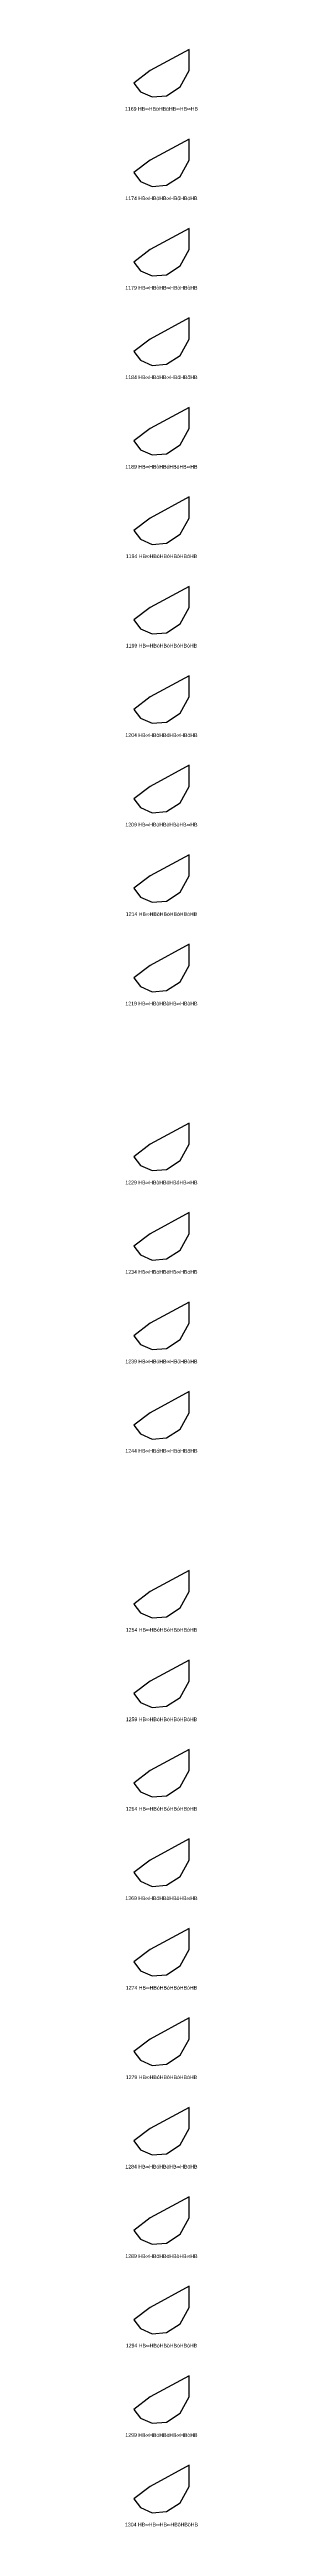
# Model space of a CAD drawing. Header units: millimetres. Extents: x 122552 to 1654769, y -10280102 to 62068.
# Drawn here: x 1473669 to 1495118, y -9949413 to -9211669 of the extents above; entities that cross this region are included whole.
import ezdxf
from ezdxf.enums import TextEntityAlignment as Align

# ---------------------------------------------------------------- set-up
doc = ezdxf.new("R2010")
doc.units = ezdxf.units.MM
doc.styles.add('Arial', font='arial_0.ttf')

msp = doc.modelspace()

# ---------------------------------------------------------------- linework, layer by layer
for points in [[(1492578, -9211669), (1480991, -9217958), (1476173, -9221662), (1478183, -9224277), (1481613, -9225800), (1485869, -9225463), (1489942, -9222815), (1492578, -9217958)], [(1492578, -9238318), (1480991, -9244606), (1476173, -9248311), (1478183, -9250925), (1481613, -9252449), (1485869, -9252111), (1489942, -9249464), (1492578, -9244606)], [(1492578, -9264967), (1480991, -9271255), (1476173, -9274960), (1478183, -9277574), (1481613, -9279098), (1485869, -9278760), (1489942, -9276113), (1492578, -9271255)], [(1492578, -9291615), (1480991, -9297904), (1476173, -9301608), (1478183, -9304223), (1481613, -9305746), (1485869, -9305409), (1489942, -9302761), (1492578, -9297904)], [(1492578, -9318264), (1480991, -9324552), (1476173, -9328257), (1478183, -9330871), (1481613, -9332395), (1485869, -9332057), (1489942, -9329410), (1492578, -9324552)], [(1492578, -9344913), (1480991, -9351201), (1476173, -9354906), (1478183, -9357520), (1481613, -9359044), (1485869, -9358706), (1489942, -9356059), (1492578, -9351201)], [(1492578, -9371561), (1480991, -9377850), (1476173, -9381554), (1478183, -9384169), (1481613, -9385692), (1485869, -9385355), (1489942, -9382707), (1492578, -9377850)], [(1492578, -9398210), (1480991, -9404498), (1476173, -9408203), (1478183, -9410817), (1481613, -9412341), (1485869, -9412003), (1489942, -9409356), (1492578, -9404498)], [(1492578, -9424859), (1480991, -9431147), (1476173, -9434852), (1478183, -9437466), (1481613, -9438990), (1485869, -9438652), (1489942, -9436005), (1492578, -9431147)], [(1492578, -9451507), (1480991, -9457796), (1476173, -9461500), (1478183, -9464115), (1481613, -9465638), (1485869, -9465301), (1489942, -9462653), (1492578, -9457796)], [(1492578, -9478156), (1480991, -9484444), (1476173, -9488149), (1478183, -9490763), (1481613, -9492287), (1485869, -9491949), (1489942, -9489302), (1492578, -9484444)], [(1492578, -9531453), (1480991, -9537742), (1476173, -9541446), (1478183, -9544061), (1481613, -9545584), (1485869, -9545247), (1489942, -9542599), (1492578, -9537742)], [(1492578, -9558102), (1480991, -9564390), (1476173, -9568095), (1478183, -9570709), (1481613, -9572233), (1485869, -9571895), (1489942, -9569248), (1492578, -9564390)], [(1492578, -9584751), (1480991, -9591039), (1476173, -9594744), (1478183, -9597358), (1481613, -9598882), (1485869, -9598544), (1489942, -9595897), (1492578, -9591039)], [(1492578, -9611399), (1480991, -9617688), (1476173, -9621392), (1478183, -9624007), (1481613, -9625530), (1485869, -9625193), (1489942, -9622545), (1492578, -9617688)], [(1492578, -9664697), (1480991, -9670985), (1476173, -9674690), (1478183, -9677304), (1481613, -9678828), (1485869, -9678490), (1489942, -9675843), (1492578, -9670985)], [(1492578, -9691345), (1480991, -9697634), (1476173, -9701338), (1478183, -9703953), (1481613, -9705476), (1485869, -9705139), (1489942, -9702491), (1492578, -9697634)], [(1492578, -9717994), (1480991, -9724282), (1476173, -9727987), (1478183, -9730601), (1481613, -9732125), (1485869, -9731787), (1489942, -9729140), (1492578, -9724282)], [(1492578, -9744643), (1480991, -9750931), (1476173, -9754636), (1478183, -9757250), (1481613, -9758774), (1485869, -9758436), (1489942, -9755789), (1492578, -9750931)], [(1492578, -9771291), (1480991, -9777580), (1476173, -9781284), (1478183, -9783899), (1481613, -9785422), (1485869, -9785085), (1489942, -9782437), (1492578, -9777580)], [(1492578, -9797940), (1480991, -9804228), (1476173, -9807933), (1478183, -9810547), (1481613, -9812071), (1485869, -9811733), (1489942, -9809086), (1492578, -9804228)], [(1492578, -9824589), (1480991, -9830877), (1476173, -9834582), (1478183, -9837196), (1481613, -9838720), (1485869, -9838382), (1489942, -9835735), (1492578, -9830877)], [(1492578, -9851237), (1480991, -9857526), (1476173, -9861230), (1478183, -9863845), (1481613, -9865368), (1485869, -9865031), (1489942, -9862383), (1492578, -9857526)], [(1492578, -9877886), (1480991, -9884174), (1476173, -9887879), (1478183, -9890493), (1481613, -9892017), (1485869, -9891679), (1489942, -9889032), (1492578, -9884174)], [(1492578, -9904535), (1480991, -9910823), (1476173, -9914528), (1478183, -9917142), (1481613, -9918666), (1485869, -9918328), (1489942, -9915681), (1492578, -9910823)], [(1492578, -9931183), (1480991, -9937472), (1476173, -9941176), (1478183, -9943791), (1481613, -9945314), (1485869, -9944977), (1489942, -9942329), (1492578, -9937472)]]:
    msp.add_lwpolyline(points, close=True)

# ---------------------------------------------------------------- texts
at = {"style": 'Arial'}
for s, p in [('1169 HB∞HBöHBöHB∞HB∞HB', (1484375, -9229333)), ('1174 HB∞HBòHB∞HBöHBóHB', (1484375, -9255982)), ('1179 HB∞HBòHB∞HBòHBòHB', (1484375, -9282630)), ('1184 HB∞HBòHB∞HBóHBöHB', (1484375, -9309279)), ('1189 HB∞HBòHBóHBöHB∞HB', (1484375, -9335928)), ('1194 HB∞HBòHBóHBòHBóHB', (1484375, -9362576)), ('1199 HB∞HBòHBóHBóHBòHB', (1484375, -9389225)), ('1204 HB∞HBòHBóHB∞HBöHB', (1484375, -9415874)), ('1209 HB∞HBòHBòHBòHB∞HB', (1484375, -9442522)), ('1214 HB∞HBòHBòHBóHBóHB', (1484375, -9469171)), ('1219 HB∞HBòHBòHB∞HBòHB', (1484375, -9495820)), ('1229 HB∞HBòHBöHBóHB∞HB', (1484375, -9549117)), ('1234 HB∞HBòHBöHB∞HBóHB', (1484375, -9575766)), ('1239 HB∞HBóHB∞HBöHBòHB', (1484375, -9602414)), ('1244 HB∞HBóHB∞HBòHBöHB', (1484375, -9629063)), ('1254 HB∞HBóHBóHBöHBóHB', (1484375, -9682360)), ('1259 HB∞HBóHBóHBòHBòHB', (1484375, -9709009)), ('1264 HB∞HBóHBóHBóHBöHB', (1484375, -9735658)), ('1269 HB∞HBóHBòHBöHB∞HB', (1484375, -9762306)), ('1274 HB∞HBóHBòHBòHBóHB', (1484375, -9788955)), ('1279 HB∞HBóHBòHBóHBòHB', (1484375, -9815604)), ('1284 HB∞HBóHBòHB∞HBöHB', (1484375, -9842252)), ('1289 HB∞HBóHBöHBòHB∞HB', (1484375, -9868901)), ('1294 HB∞HBóHBöHBóHBóHB', (1484375, -9895550)), ('1299 HB∞HBóHBöHB∞HBòHB', (1484375, -9922198)), ('1304 HB∞HB∞HB∞HBöHBöHB', (1484375, -9948847))]:
    msp.add_text(s, height=1100, dxfattribs=at).set_placement(p, align=Align.MIDDLE_CENTER)

doc.saveas('drawing.dxf')
